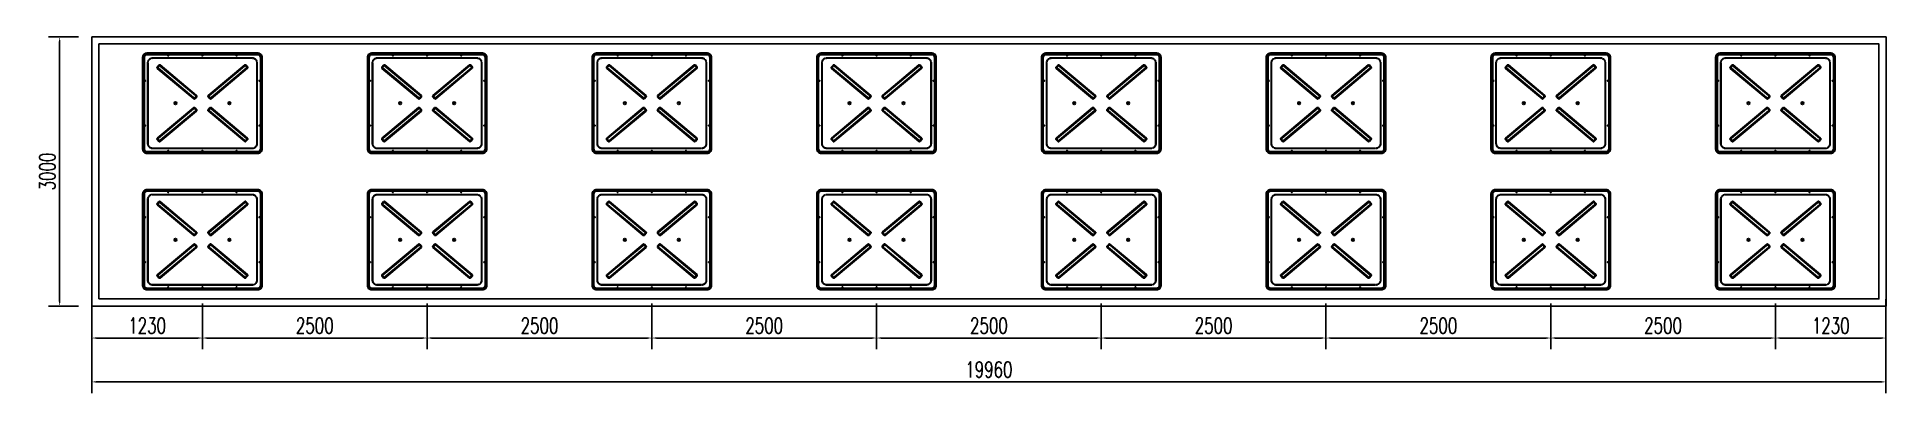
# Model space of a CAD drawing. Header units: millimetres. Extents: x 20612 to 158249, y -13511 to 156976.
# Drawn here: x 67085 to 87655, y -13511 to -9541 of the extents above; entities that cross this region are included whole.
import ezdxf

# ---------------------------------------------------------------- set-up
doc = ezdxf.new("R2010")
doc.units = ezdxf.units.MM
doc.header["$LTSCALE"] = 10
doc.linetypes.add('-6_350_HOLE$0$DASH', pattern=[0.35, 0.25, -0.1])
for name, color, linetype in [('W-FLOAT_BOWL浮筒', 253, 'Continuous'), ('W-MOUNTING固定方式', 5, 'Continuous'), ('W-STEEL_FRAME钢架', 3, 'Continuous')]:
    doc.layers.add(name, color=color, linetype=linetype)
doc.styles.add('STANDARD_T3', font='simplex.shx', dxfattribs={"width": 0.7, "bigfont": 'hztxt.shx'})
doc.dimstyles.new('W&&50', dxfattribs={"dimtxt": 175, "dimasz": 50, "dimexe": 125, "dimexo": 150, "dimgap": 50, "dimtad": 1, "dimdec": 0, "dimzin": 0, "dimdsep": 46, "dimtxsty": 'STANDARD_T3', "dimcen": 0.09, "dimclrd": 1, "dimclre": 1, "dimclrt": 7, "dimazin": 2, "dimtfac": 1, "dimtdec": 0, "dimtix": 1, "dimtmove": 2, "dimatfit": 3, "dimfxl": 100, "dimtolj": 1, "dimtzin": 0, "dimarcsym": 0})

msp = doc.modelspace()

# ---------------------------------------------------------------- blocks, each defined once
blk = doc.blocks.new('*D80')
at = {"layer": 'Defpoints', "color": 0, "transparency": 16777216}
for p in [(67695, -9541), (67337, -12541), (67695, -12541)]:
    blk.add_point(p, dxfattribs=at)
at = {"layer": 'W-MOUNTING固定方式', "color": 1, "lineweight": -2, "transparency": 16777216}
for p, q in [((67545, -9541), (67212, -9541)), ((67337, -9591), (67337, -12491)), ((67545, -12541), (67212, -12541))]:
    blk.add_line(p, q, dxfattribs=at)
at = {"layer": 'W-MOUNTING固定方式', "color": 1, "transparency": 16777216}
for points in [[(67329, -9591), (67345, -9591), (67337, -9541)], [(67329, -12491), (67345, -12491), (67337, -12541)]]:
    blk.add_solid(points, dxfattribs=at)
at = {"layer": 'W-MOUNTING固定方式', "color": 7, "transparency": 16777216, "insert": (67200, -11041), "char_height": 175, "attachment_point": 5, "rotation": 90, "style": 'STANDARD_T3'}
blk.add_mtext('\\A1;3000', dxfattribs=at)
blk = doc.blocks.new('*D81')
at = {"layer": 'Defpoints', "color": 0, "transparency": 16777216}
for p in [(67695, -12327), (68925, -12362), (68925, -12897)]:
    blk.add_point(p, dxfattribs=at)
at = {"layer": 'W-MOUNTING固定方式', "color": 1, "lineweight": -2, "transparency": 16777216}
for p, q in [((67695, -12477), (67695, -13022)), ((68925, -12512), (68925, -13022)), ((67745, -12897), (68875, -12897))]:
    blk.add_line(p, q, dxfattribs=at)
at = {"layer": 'W-MOUNTING固定方式', "color": 1, "transparency": 16777216}
for points in [[(67745, -12888), (67745, -12905), (67695, -12897)], [(68875, -12888), (68875, -12905), (68925, -12897)]]:
    blk.add_solid(points, dxfattribs=at)
at = {"layer": 'W-MOUNTING固定方式', "color": 7, "transparency": 16777216, "insert": (68310, -12759), "char_height": 175, "attachment_point": 5, "style": 'STANDARD_T3'}
blk.add_mtext('\\A1;1230', dxfattribs=at)
blk = doc.blocks.new('*D55')
at = {"layer": 'Defpoints', "color": 0, "transparency": 16777216}
for p in [(68925, -12362), (71425, -12362), (71425, -12897)]:
    blk.add_point(p, dxfattribs=at)
at = {"layer": 'W-MOUNTING固定方式', "color": 1, "lineweight": -2, "transparency": 16777216}
for p, q in [((68925, -12512), (68925, -13022)), ((71425, -12512), (71425, -13022)), ((68975, -12897), (71375, -12897))]:
    blk.add_line(p, q, dxfattribs=at)
at = {"layer": 'W-MOUNTING固定方式', "color": 1, "transparency": 16777216}
for points in [[(68975, -12888), (68975, -12905), (68925, -12897)], [(71375, -12888), (71375, -12905), (71425, -12897)]]:
    blk.add_solid(points, dxfattribs=at)
at = {"layer": 'W-MOUNTING固定方式', "color": 7, "transparency": 16777216, "insert": (70175, -12759), "char_height": 175, "attachment_point": 5, "style": 'STANDARD_T3'}
blk.add_mtext('\\A1;2500', dxfattribs=at)
blk = doc.blocks.new('*D56')
at = {"layer": 'Defpoints', "color": 0, "transparency": 16777216}
for p in [(71425, -12362), (73925, -12362), (73925, -12897)]:
    blk.add_point(p, dxfattribs=at)
at = {"layer": 'W-MOUNTING固定方式', "color": 1, "lineweight": -2, "transparency": 16777216}
for p, q in [((71425, -12512), (71425, -13022)), ((73925, -12512), (73925, -13022)), ((71475, -12897), (73875, -12897))]:
    blk.add_line(p, q, dxfattribs=at)
at = {"layer": 'W-MOUNTING固定方式', "color": 1, "transparency": 16777216}
for points in [[(71475, -12888), (71475, -12905), (71425, -12897)], [(73875, -12888), (73875, -12905), (73925, -12897)]]:
    blk.add_solid(points, dxfattribs=at)
at = {"layer": 'W-MOUNTING固定方式', "color": 7, "transparency": 16777216, "insert": (72675, -12759), "char_height": 175, "attachment_point": 5, "style": 'STANDARD_T3'}
blk.add_mtext('\\A1;2500', dxfattribs=at)
blk = doc.blocks.new('*D57')
at = {"layer": 'Defpoints', "color": 0, "transparency": 16777216}
for p in [(73925, -12362), (76425, -12362), (76425, -12897)]:
    blk.add_point(p, dxfattribs=at)
at = {"layer": 'W-MOUNTING固定方式', "color": 1, "lineweight": -2, "transparency": 16777216}
for p, q in [((73925, -12512), (73925, -13022)), ((76425, -12512), (76425, -13022)), ((73975, -12897), (76375, -12897))]:
    blk.add_line(p, q, dxfattribs=at)
at = {"layer": 'W-MOUNTING固定方式', "color": 1, "transparency": 16777216}
for points in [[(73975, -12888), (73975, -12905), (73925, -12897)], [(76375, -12888), (76375, -12905), (76425, -12897)]]:
    blk.add_solid(points, dxfattribs=at)
at = {"layer": 'W-MOUNTING固定方式', "color": 7, "transparency": 16777216, "insert": (75175, -12759), "char_height": 175, "attachment_point": 5, "style": 'STANDARD_T3'}
blk.add_mtext('\\A1;2500', dxfattribs=at)
blk = doc.blocks.new('*D58')
at = {"layer": 'Defpoints', "color": 0, "transparency": 16777216}
for p in [(76425, -12362), (78925, -12362), (78925, -12897)]:
    blk.add_point(p, dxfattribs=at)
at = {"layer": 'W-MOUNTING固定方式', "color": 1, "lineweight": -2, "transparency": 16777216}
for p, q in [((76425, -12512), (76425, -13022)), ((78925, -12512), (78925, -13022)), ((76475, -12897), (78875, -12897))]:
    blk.add_line(p, q, dxfattribs=at)
at = {"layer": 'W-MOUNTING固定方式', "color": 1, "transparency": 16777216}
for points in [[(76475, -12888), (76475, -12905), (76425, -12897)], [(78875, -12888), (78875, -12905), (78925, -12897)]]:
    blk.add_solid(points, dxfattribs=at)
at = {"layer": 'W-MOUNTING固定方式', "color": 7, "transparency": 16777216, "insert": (77675, -12759), "char_height": 175, "attachment_point": 5, "style": 'STANDARD_T3'}
blk.add_mtext('\\A1;2500', dxfattribs=at)
blk = doc.blocks.new('*D59')
at = {"layer": 'Defpoints', "color": 0, "transparency": 16777216}
for p in [(78925, -12362), (81425, -12362), (81425, -12897)]:
    blk.add_point(p, dxfattribs=at)
at = {"layer": 'W-MOUNTING固定方式', "color": 1, "lineweight": -2, "transparency": 16777216}
for p, q in [((78925, -12512), (78925, -13022)), ((81425, -12512), (81425, -13022)), ((78975, -12897), (81375, -12897))]:
    blk.add_line(p, q, dxfattribs=at)
at = {"layer": 'W-MOUNTING固定方式', "color": 1, "transparency": 16777216}
for points in [[(78975, -12888), (78975, -12905), (78925, -12897)], [(81375, -12888), (81375, -12905), (81425, -12897)]]:
    blk.add_solid(points, dxfattribs=at)
at = {"layer": 'W-MOUNTING固定方式', "color": 7, "transparency": 16777216, "insert": (80175, -12759), "char_height": 175, "attachment_point": 5, "style": 'STANDARD_T3'}
blk.add_mtext('\\A1;2500', dxfattribs=at)
blk = doc.blocks.new('*D60')
at = {"layer": 'Defpoints', "color": 0, "transparency": 16777216}
for p in [(81425, -12362), (83925, -12362), (83925, -12897)]:
    blk.add_point(p, dxfattribs=at)
at = {"layer": 'W-MOUNTING固定方式', "color": 1, "lineweight": -2, "transparency": 16777216}
for p, q in [((81425, -12512), (81425, -13022)), ((83925, -12512), (83925, -13022)), ((81475, -12897), (83875, -12897))]:
    blk.add_line(p, q, dxfattribs=at)
at = {"layer": 'W-MOUNTING固定方式', "color": 1, "transparency": 16777216}
for points in [[(81475, -12888), (81475, -12905), (81425, -12897)], [(83875, -12888), (83875, -12905), (83925, -12897)]]:
    blk.add_solid(points, dxfattribs=at)
at = {"layer": 'W-MOUNTING固定方式', "color": 7, "transparency": 16777216, "insert": (82675, -12759), "char_height": 175, "attachment_point": 5, "style": 'STANDARD_T3'}
blk.add_mtext('\\A1;2500', dxfattribs=at)
blk = doc.blocks.new('*D61')
at = {"layer": 'Defpoints', "color": 0, "transparency": 16777216}
for p in [(83925, -12362), (86425, -12362), (86425, -12897)]:
    blk.add_point(p, dxfattribs=at)
at = {"layer": 'W-MOUNTING固定方式', "color": 1, "lineweight": -2, "transparency": 16777216}
for p, q in [((83925, -12512), (83925, -13022)), ((86425, -12512), (86425, -13022)), ((83975, -12897), (86375, -12897))]:
    blk.add_line(p, q, dxfattribs=at)
at = {"layer": 'W-MOUNTING固定方式', "color": 1, "transparency": 16777216}
for points in [[(83975, -12888), (83975, -12905), (83925, -12897)], [(86375, -12888), (86375, -12905), (86425, -12897)]]:
    blk.add_solid(points, dxfattribs=at)
at = {"layer": 'W-MOUNTING固定方式', "color": 7, "transparency": 16777216, "insert": (85175, -12759), "char_height": 175, "attachment_point": 5, "style": 'STANDARD_T3'}
blk.add_mtext('\\A1;2500', dxfattribs=at)
blk = doc.blocks.new('*D82')
at = {"layer": 'Defpoints', "color": 0, "transparency": 16777216}
for p in [(87655, -12314), (86425, -12362), (87655, -12897)]:
    blk.add_point(p, dxfattribs=at)
at = {"layer": 'W-MOUNTING固定方式', "color": 1, "lineweight": -2, "transparency": 16777216}
for p, q in [((86425, -12512), (86425, -13022)), ((87655, -12464), (87655, -13022)), ((86475, -12897), (87605, -12897))]:
    blk.add_line(p, q, dxfattribs=at)
at = {"layer": 'W-MOUNTING固定方式', "color": 1, "transparency": 16777216}
for points in [[(86475, -12888), (86475, -12905), (86425, -12897)], [(87605, -12888), (87605, -12905), (87655, -12897)]]:
    blk.add_solid(points, dxfattribs=at)
at = {"layer": 'W-MOUNTING固定方式', "color": 7, "transparency": 16777216, "insert": (87040, -12759), "char_height": 175, "attachment_point": 5, "style": 'STANDARD_T3'}
blk.add_mtext('\\A1;1230', dxfattribs=at)
blk = doc.blocks.new('*D62')
at = {"layer": 'Defpoints', "color": 0, "transparency": 16777216}
for p in [(67695, -12541), (87655, -12541), (87655, -13386)]:
    blk.add_point(p, dxfattribs=at)
at = {"layer": 'W-MOUNTING固定方式', "color": 1, "lineweight": -2, "transparency": 16777216}
for p, q in [((67695, -12691), (67695, -13511)), ((87655, -12691), (87655, -13511)), ((67745, -13386), (87605, -13386))]:
    blk.add_line(p, q, dxfattribs=at)
at = {"layer": 'W-MOUNTING固定方式', "color": 1, "transparency": 16777216}
for points in [[(67745, -13377), (67745, -13394), (67695, -13386)], [(87605, -13377), (87605, -13394), (87655, -13386)]]:
    blk.add_solid(points, dxfattribs=at)
at = {"layer": 'W-MOUNTING固定方式', "color": 7, "transparency": 16777216, "insert": (77675, -13248), "char_height": 175, "attachment_point": 5, "style": 'STANDARD_T3'}
blk.add_mtext('\\A1;19960', dxfattribs=at)
blk = doc.blocks.new('1')
at = {"layer": 'W-FLOAT_BOWL浮筒'}
for points in [[(10, -25), (540, -25, 0.414214), (550, -15), (550, 15, 0.414214), (540, 25), (10, 25, 0.414214), (0, 15), (0, -15, 0.414214)], [(15, -20), (535, -20, 0.414214), (545, -10), (545, 10, 0.414214), (535, 20), (15, 20, 0.414214), (5, 10), (5, -10, 0.414214)], [(20, -15), (530, -15, 0.414214), (540, -5), (540, 5, 0.414214), (530, 15), (20, 15, 0.414214), (10, 5), (10, -5, 0.414214)]]:
    blk.add_lwpolyline(points, format="xyb", close=True, dxfattribs=at)
blk = doc.blocks.new('fxpm')
at = {"layer": 'W-FLOAT_BOWL浮筒'}
for points in [[(35, -1105), (1265, -1105, 0.414214), (1315, -1055), (1315, -35, 0.414214), (1265, 15), (35, 15, 0.414214), (-15, -35), (-15, -1055, 0.414214)], [(35, -1085), (1265, -1085, 0.414214), (1295, -1055), (1295, -35, 0.414214), (1265, -5), (35, -5, 0.414214), (5, -35), (5, -1055, 0.414214)]]:
    blk.add_lwpolyline(points, format="xyb", close=True, dxfattribs=at)
at = {"layer": 'W-FLOAT_BOWL浮筒', "linetype": '-6_350_HOLE$0$DASH', "ltscale": 0.1}
for points in [[(35, -1095), (1265, -1095, 0.414214), (1305, -1055), (1305, -35, 0.414214), (1265, 5), (35, 5, 0.414214), (-5, -35), (-5, -1055, 0.414214)], [(95, -1050), (1205, -1050, 0.414214), (1260, -995), (1260, -95, 0.414214), (1205, -40), (95, -40, 0.414214), (40, -95), (40, -995, 0.414214)], [(95, -1045), (1205, -1045, 0.414214), (1255, -995), (1255, -95, 0.414214), (1205, -45), (95, -45, 0.414214), (45, -95), (45, -995, 0.414214)]]:
    blk.add_lwpolyline(points, format="xyb", close=True, dxfattribs=at)
at = {"layer": 'W-FLOAT_BOWL浮筒'}
for centre, radius in [((270, -15), 5), ((650, -15), 5), ((1030, -15), 5), ((15, -295), 5), ((1285, -295), 5), ((350, -545), 15), ((350, -545), 10), ((950, -545), 15), ((950, -545), 10), ((15, -795), 5), ((1285, -795), 5), ((270, -1075), 5), ((650, -1075), 5), ((1030, -1075), 5)]:
    blk.add_circle(centre, radius, dxfattribs=at)
for p, rotation in [((156, -131), 320.0184917511716), ((723, -484), 39.98150824882561), ((156, -960), 39.98150824882561), ((723, -606), 320.0184917511716)]:
    blk.add_blockref('1', p, dxfattribs=dict(at, rotation=rotation))

# ---------------------------------------------------------------- dimensions: what is measured, and where the dimension line sits
at = {"layer": 'W-MOUNTING固定方式'}
dim = msp.add_linear_dim(base=(67337, -12540.6), p1=(67695.3, -9540.6), p2=(67695.3, -12540.6), angle=90, dimstyle='W&&50', dxfattribs=at)
dim.commit()
dim.dimension.update_dxf_attribs({"geometry": '*D80', "text_midpoint": (67199.5, -11040.6)})
for base, p1, p2, picture, middle in [((68925.3, -12896.5), (67695.3, -12326.6), (68925.3, -12361.6), '*D81', (68310.3, -12759)), ((87655.3, -12896.5), (86425.3, -12361.6), (87655.3, -12313.7), '*D82', (87040.3, -12759)), ((87655.3, -13385.5), (67695.3, -12540.6), (87655.3, -12540.6), '*D62', (77675.3, -13248)), ((71425.3, -12896.5), (68925.3, -12361.6), (71425.3, -12361.6), '*D55', (70175.3, -12759)), ((73925.3, -12896.5), (71425.3, -12361.6), (73925.3, -12361.6), '*D56', (72675.3, -12759)), ((76425.3, -12896.5), (73925.3, -12361.6), (76425.3, -12361.6), '*D57', (75175.3, -12759)), ((78925.3, -12896.5), (76425.3, -12361.6), (78925.3, -12361.6), '*D58', (77675.3, -12759)), ((81425.3, -12896.5), (78925.3, -12361.6), (81425.3, -12361.6), '*D59', (80175.3, -12759)), ((83925.3, -12896.5), (81425.3, -12361.6), (83925.3, -12361.6), '*D60', (82675.3, -12759)), ((86425.3, -12896.5), (83925.3, -12361.6), (86425.3, -12361.6), '*D61', (85175.3, -12759))]:
    dim = msp.add_linear_dim(base=base, p1=p1, p2=p2, dimstyle='W&&50', dxfattribs=at)
    dim.commit()
    dim.dimension.update_dxf_attribs({"geometry": picture, "text_midpoint": middle})

# ---------------------------------------------------------------- linework, layer by layer
at = {"layer": 'W-STEEL_FRAME钢架'}
for points in [[(67695.3, -12540.6), (87655.3, -12540.6), (87655.3, -9540.6), (67695.3, -9540.6)], [(67774.3, -12461.6), (87576.3, -12461.6), (87576.3, -9619.6), (67774.3, -9619.6)]]:
    msp.add_lwpolyline(points, close=True, dxfattribs=at)

# ---------------------------------------------------------------- block references
at = {"layer": 'W-FLOAT_BOWL浮筒'}
for p in [(68274.9, -9734.3), (70774.9, -9734.3), (73274.9, -9734.3), (75774.9, -9734.3), (78274.9, -9734.3), (80774.9, -9734.3), (83274.9, -9734.3), (85774.9, -9734.3), (68274.9, -11256.3), (70774.9, -11256.3), (73274.9, -11256.3), (75774.9, -11256.3), (78274.9, -11256.3), (80774.9, -11256.3), (83274.9, -11256.3), (85774.9, -11256.3)]:
    msp.add_blockref('fxpm', p, dxfattribs=at)

msp.set_redraw_order([(e.dxf.handle, doc.entitydb.next_handle()) for e in msp.query("TEXT MTEXT ATTDEF DIMENSION ARC_DIMENSION")])  # texts and dimensions are drawn at this point

doc.saveas('drawing.dxf')
